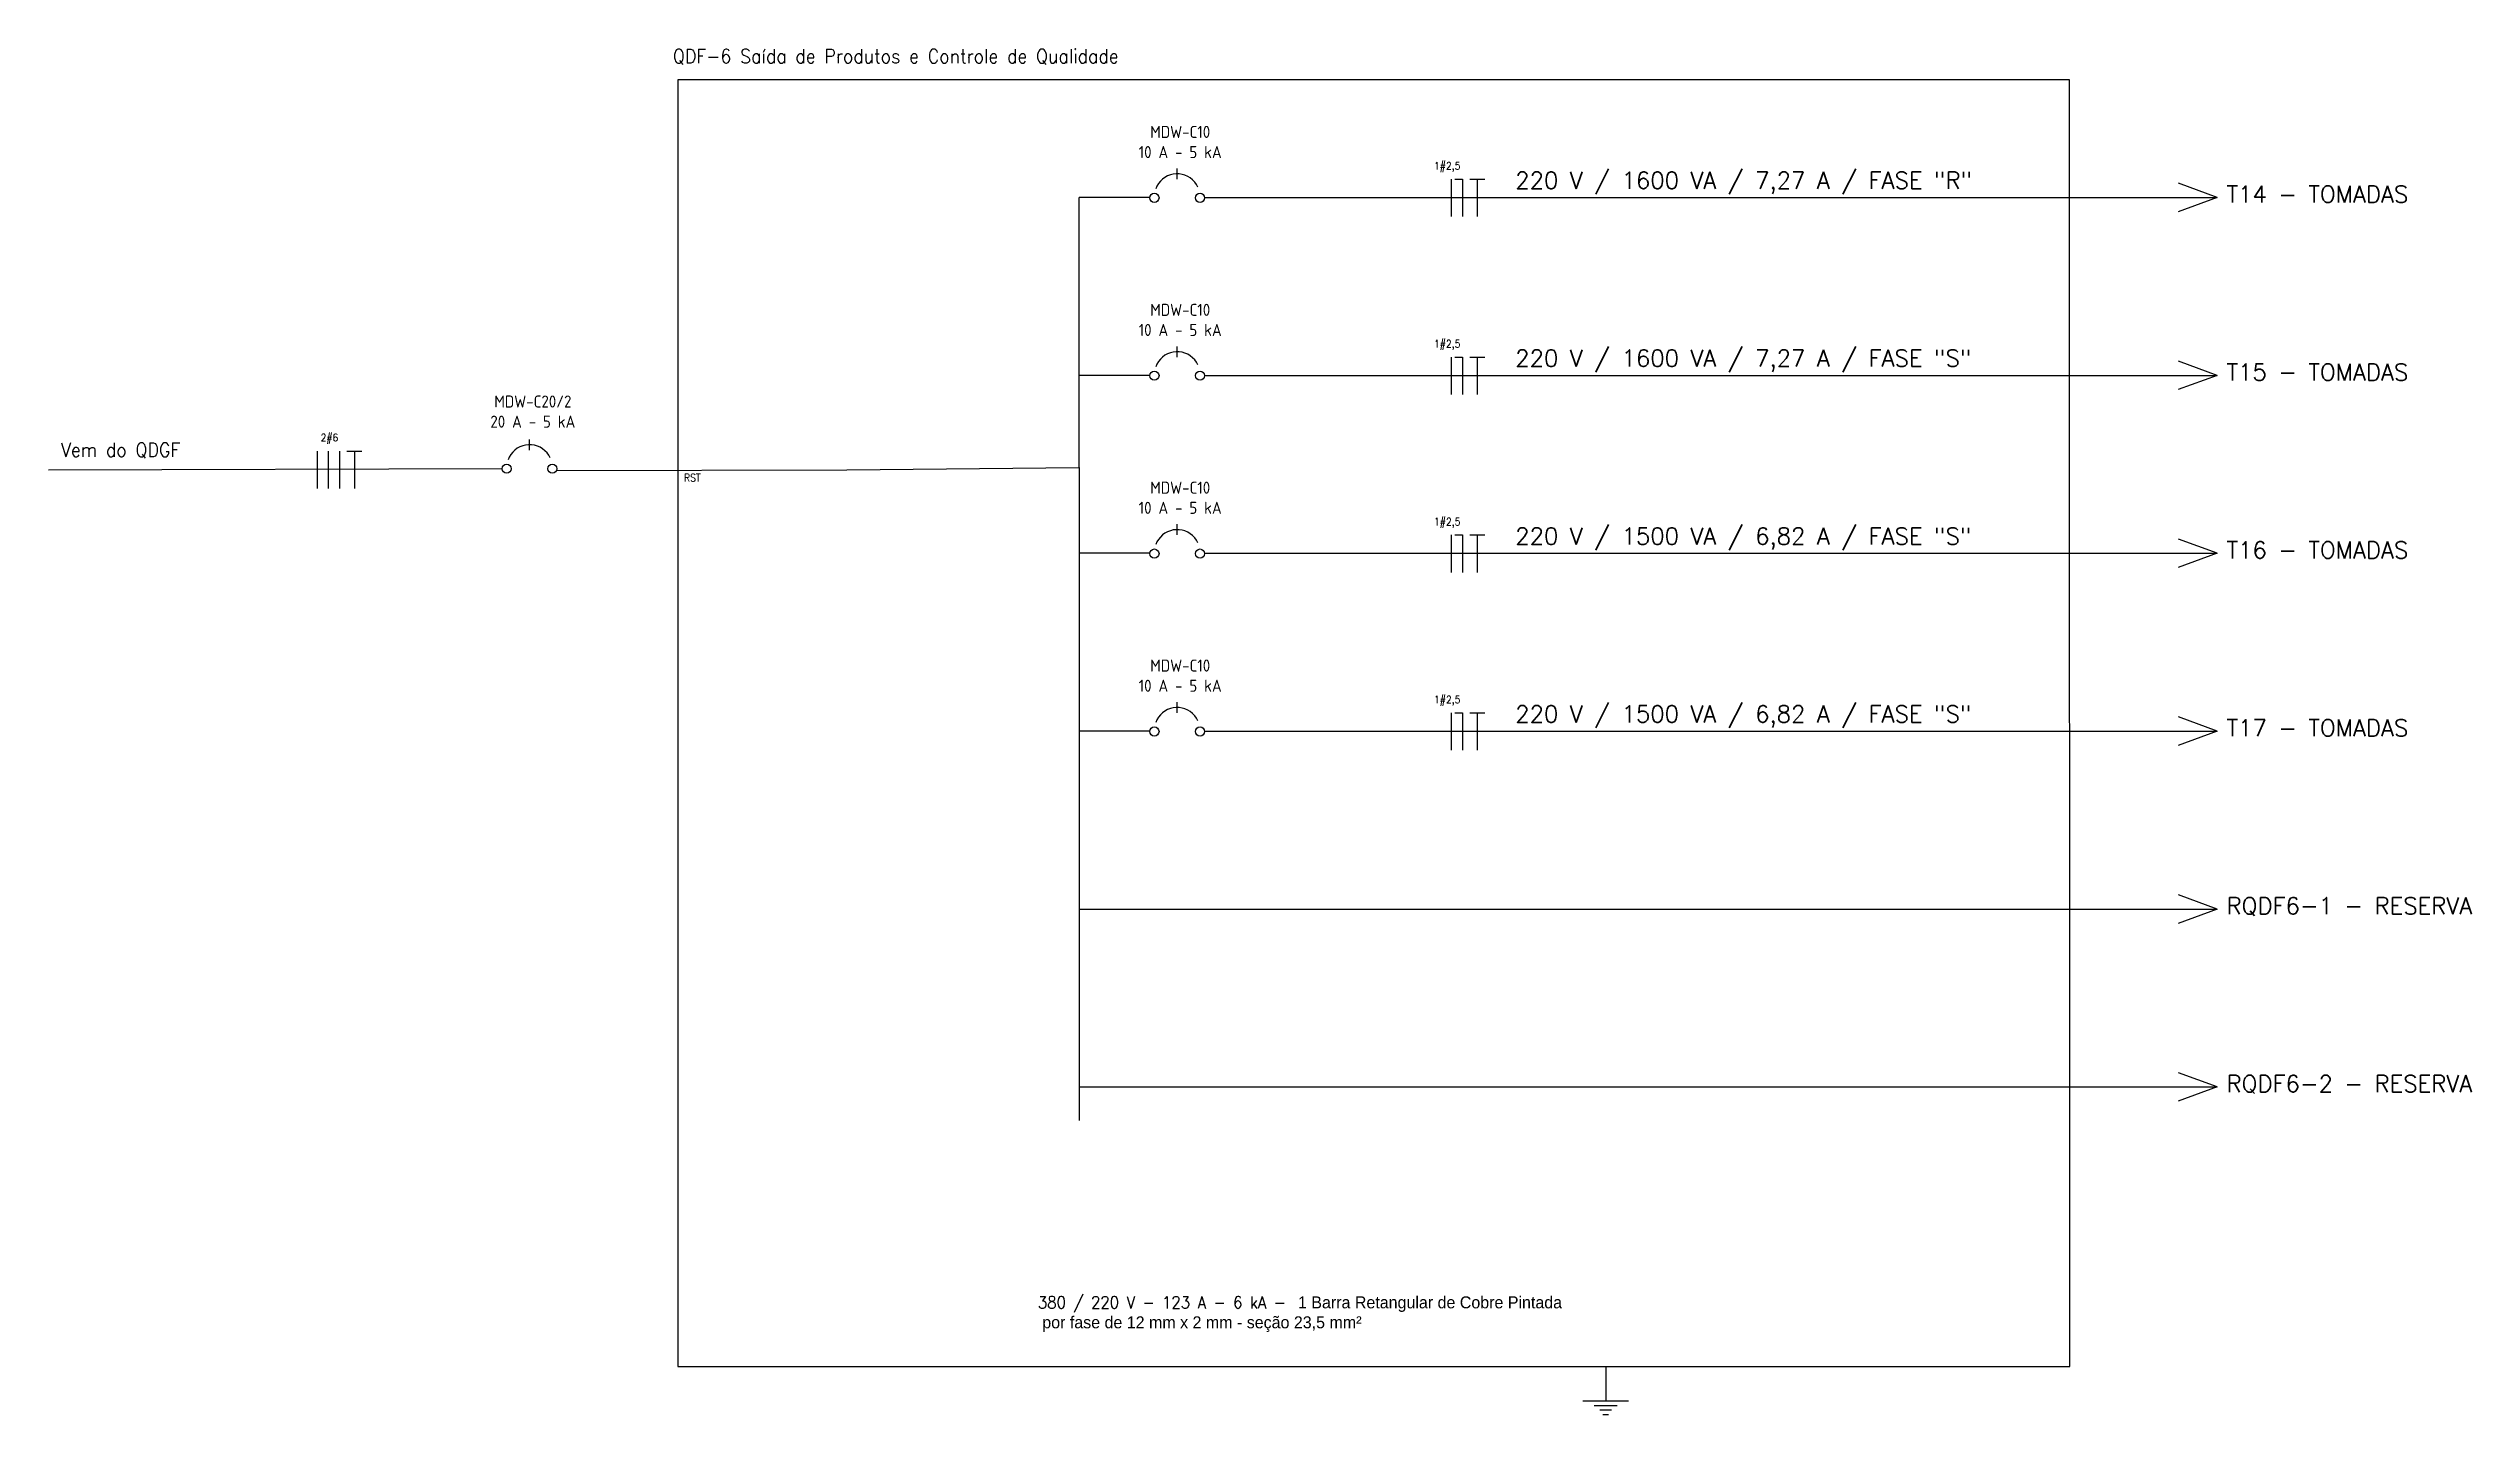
# Model space of a CAD drawing. Extents: x -543 to 641, y -146 to 322.
# Drawn here: x 525.6 to 566.59, y 20.57 to 43.67 of the extents above; entities that cross this region are included whole.
import ezdxf

# ---------------------------------------------------------------- set-up
doc = ezdxf.new("R2010")
doc.units = 0
doc.header["$MEASUREMENT"] = 0
for name, color, linetype in [('ELET_UNIFILAR_TEXTO', 4, 'Continuous'), ('ELET_UNIFILAR_TEXTO2', 6, 'Continuous'), ('ELT_UNIFILAR_DESENHO', 5, 'Continuous')]:
    doc.layers.add(name, color=color, linetype=linetype)
doc.styles.add('textstyle4', font='arial.ttf')
doc.styles.add('textstyle5', font='')
doc.styles.add('textstyle7', font='romans__.ttf')
doc.styles.get('textstyle5').set_extended_font_data('Standard')

msp = doc.modelspace()

# ---------------------------------------------------------------- texts
at = {"layer": 'ELET_UNIFILAR_TEXTO'}
for s, insert, char_height, attachment_point, style in [('QDF-6 Saída de Produtos e Controle de Qualidade', (536.167, 43.655), 0.23696, 1, 'textstyle5'), ('\\pxsm1;{\\Fisocp|c0;MDW-C10\\P\\Fisocp2|c0;10 A - 5 kA}', (544.75, 41.813), 0.20406, 8, 'textstyle4'), ('\\A1;\\pxqc;1#2,5', (549.042, 41.746), 0.12638, 1, 'textstyle5'), ('\\pxsm1;{\\Fisocp|c0;MDW-C10\\P\\Fisocp2|c0;10 A - 5 kA}', (544.75, 38.805), 0.20406, 8, 'textstyle4'), ('\\A1;\\pxqc;1#2,5', (549.042, 38.738), 0.12638, 1, 'textstyle5'), ('\\pxsm1;{\\Fisocp|c0;MDW-C20/2\\P\\Fisocp2|c0;20 A - 5 kA}', (533.799, 37.255), 0.20406, 8, 'textstyle4'), ('Vem do QDGF', (525.818, 36.999), 0.23696, 1, 'textstyle5'), ('\\A1;2#6', (530.208, 37.151), 0.1264, 1, 'textstyle5'), ('RST', (536.356, 36.474), 0.1264, 1, 'textstyle5'), ('RST', (536.356, 36.474), 0.1264, 1, 'textstyle5'), ('\\pxsm1;{\\Fisocp|c0;MDW-C10\\P\\Fisocp2|c0;10 A - 5 kA}', (544.75, 35.798), 0.20406, 8, 'textstyle4'), ('\\A1;\\pxqc;1#2,5', (549.042, 35.73), 0.12638, 1, 'textstyle5'), ('\\pxsm1;{\\Fisocp|c0;MDW-C10\\P\\Fisocp2|c0;10 A - 5 kA}', (544.75, 32.79), 0.20406, 8, 'textstyle4'), ('\\A1;\\pxqc;1#2,5', (549.042, 32.722), 0.12638, 1, 'textstyle5'), ('\\A1;380 / 220 V - 123 A - 6 kA - {\\A0;\\fArial|b0|i0|c0|p34; \\Ftxt|c0;1 Barra Retangular de Cobre Pintada\\P por fase de 12 mm x 2 mm - seção 23,5 mm\\fArial|b0|i0|c0|p34;²}', (542.342, 22.568), 0.202345, 1, 'textstyle5')]:
    msp.add_mtext(s, dxfattribs=dict(at, insert=insert, char_height=char_height, attachment_point=attachment_point, style=style))
at = {"layer": 'ELET_UNIFILAR_TEXTO2', "char_height": 0.28356, "attachment_point": 1, "style": 'textstyle7'}
for s, insert in [('220 V / 1600 VA / 7,27 A / FASE "R"', (550.417, 41.58)), ('T14 - TOMADAS', (562.451, 41.344)), ('220 V / 1600 VA / 7,27 A / FASE "S"', (550.417, 38.572)), ('T15 - TOMADAS', (562.451, 38.337)), ('220 V / 1500 VA / 6,82 A / FASE "S"', (550.417, 35.564)), ('T16 - TOMADAS', (562.451, 35.329)), ('220 V / 1500 VA / 6,82 A / FASE "S"', (550.417, 32.557)), ('T17 - TOMADAS', (562.451, 32.321)), ('RQDF6-1 - RESERVA', (562.451, 29.314)), ('RQDF6-2 - RESERVA', (562.451, 26.306))]:
    msp.add_mtext(s, dxfattribs=dict(at, insert=insert))

# ---------------------------------------------------------------- linework, layer by layer
at = {"layer": 'ELT_UNIFILAR_DESENHO'}
for p, q in [((559.793, 43.136), (536.253, 43.136)), ((536.253, 43.136), (536.253, 21.385)), ((559.801, 21.385), (559.793, 43.136)), ((544.699, 41.457), (544.699, 41.637)), ((549.333, 41.456), (549.333, 40.824)), ((549.396, 41.456), (549.523, 41.456)), ((549.523, 41.456), (549.523, 40.824)), ((549.648, 41.456), (549.901, 41.456)), ((549.775, 41.456), (549.775, 40.824)), ((543.043, 36.582), (543.043, 41.148)), ((544.237, 41.148), (543.043, 41.148)), ((545.163, 41.148), (562.289, 41.148)), ((562.289, 41.148), (561.629, 40.906)), ((562.289, 41.148), (561.639, 41.388)), ((544.699, 38.449), (544.699, 38.63)), ((544.237, 38.14), (543.043, 38.14)), ((545.163, 38.14), (562.289, 38.14)), ((549.333, 38.448), (549.333, 37.817)), ((549.396, 38.448), (549.523, 38.448)), ((549.523, 38.448), (549.523, 37.817)), ((549.648, 38.448), (549.901, 38.448)), ((549.775, 38.448), (549.775, 37.817)), ((562.289, 38.14), (561.629, 37.899)), ((562.289, 38.14), (561.639, 38.381)), ((533.743, 36.877), (533.743, 37.057)), ((533.743, 36.877), (533.743, 37.057)), ((525.605, 36.545), (533.28, 36.568)), ((530.149, 36.861), (530.149, 36.229)), ((530.338, 36.861), (530.338, 36.229)), ((530.528, 36.861), (530.528, 36.229)), ((530.653, 36.861), (530.906, 36.861)), ((530.78, 36.861), (530.78, 36.229)), ((534.2, 36.531), (539.108, 36.545)), ((539.108, 36.545), (543.043, 36.582)), ((543.043, 36.582), (543.043, 25.544)), ((544.699, 35.442), (544.699, 35.622)), ((549.333, 35.441), (549.333, 34.809)), ((549.396, 35.441), (549.523, 35.441)), ((549.523, 35.441), (549.523, 34.809)), ((549.648, 35.441), (549.901, 35.441)), ((549.775, 35.441), (549.775, 34.809)), ((562.289, 35.132), (561.639, 35.373)), ((544.237, 35.132), (543.043, 35.132)), ((545.163, 35.132), (562.289, 35.132)), ((562.289, 35.132), (561.629, 34.891)), ((544.699, 32.434), (544.699, 32.614)), ((549.333, 32.433), (549.333, 31.801)), ((549.396, 32.433), (549.523, 32.433)), ((549.523, 32.433), (549.523, 31.801)), ((549.648, 32.433), (549.901, 32.433)), ((549.775, 32.433), (549.775, 31.801)), ((544.237, 32.124), (543.043, 32.124)), ((545.163, 32.124), (562.289, 32.124)), ((562.289, 32.124), (561.629, 31.883)), ((562.289, 32.124), (561.639, 32.365)), ((543.043, 29.117), (562.289, 29.117)), ((562.289, 29.117), (561.629, 28.875)), ((562.289, 29.117), (561.639, 29.357)), ((562.289, 26.109), (561.639, 26.35)), ((543.043, 26.109), (562.289, 26.109)), ((562.289, 26.109), (561.629, 25.868)), ((536.253, 21.385), (559.801, 21.385)), ((551.948, 21.385), (551.948, 20.802)), ((551.562, 20.802), (552.334, 20.802)), ((551.755, 20.725), (552.141, 20.725)), ((551.851, 20.648), (552.045, 20.648)), ((551.9, 20.571), (551.996, 20.571))]:
    msp.add_line(p, q, dxfattribs=at)
for points in [[(545.049, 41.324), (545.025, 41.369), (544.995, 41.409), (544.96, 41.446), (544.921, 41.477), (544.878, 41.504), (544.831, 41.524), (544.783, 41.538), (544.733, 41.546), (544.683, 41.547), (544.632, 41.541), (544.583, 41.529), (544.536, 41.511), (544.492, 41.487), (544.451, 41.457), (544.415, 41.422), (544.383, 41.383), (544.357, 41.339), (544.337, 41.293)], [(545.049, 38.317), (545.025, 38.361), (544.995, 38.402), (544.96, 38.438), (544.921, 38.47), (544.878, 38.496), (544.831, 38.516), (544.783, 38.53), (544.733, 38.538), (544.683, 38.539), (544.632, 38.534), (544.583, 38.522), (544.536, 38.503), (544.492, 38.479), (544.451, 38.449), (544.415, 38.414), (544.383, 38.375), (544.357, 38.332), (544.337, 38.285)], [(534.093, 36.744), (534.068, 36.789), (534.039, 36.829), (534.004, 36.866), (533.964, 36.897), (533.921, 36.924), (533.875, 36.944), (533.826, 36.958), (533.776, 36.966), (533.726, 36.967), (533.676, 36.961), (533.627, 36.949), (533.58, 36.931), (533.535, 36.907), (533.495, 36.877), (533.458, 36.842), (533.426, 36.803), (533.4, 36.759), (533.38, 36.713)], [(545.049, 35.309), (545.025, 35.353), (544.995, 35.394), (544.96, 35.43), (544.921, 35.462), (544.878, 35.488), (544.831, 35.509), (544.783, 35.523), (544.733, 35.53), (544.683, 35.531), (544.632, 35.526), (544.583, 35.514), (544.536, 35.496), (544.492, 35.471), (544.451, 35.441), (544.415, 35.407), (544.383, 35.367), (544.357, 35.324), (544.337, 35.278)], [(545.049, 32.301), (545.025, 32.345), (544.995, 32.386), (544.96, 32.423), (544.921, 32.454), (544.878, 32.48), (544.831, 32.501), (544.783, 32.515), (544.733, 32.523), (544.683, 32.524), (544.632, 32.518), (544.583, 32.506), (544.536, 32.488), (544.492, 32.464), (544.451, 32.434), (544.415, 32.399), (544.383, 32.359), (544.357, 32.316), (544.337, 32.27)]]:
    msp.add_lwpolyline(points, dxfattribs=at)
for centre in [(544.314, 41.142), (545.086, 41.142), (544.314, 38.135), (545.086, 38.135), (533.357, 36.562), (534.129, 36.562), (544.314, 35.127), (545.086, 35.127), (544.314, 32.119), (545.086, 32.119)]:
    msp.add_circle(centre, 0.0772, dxfattribs=at)

msp.set_redraw_order([(e.dxf.handle, doc.entitydb.next_handle()) for e in msp.query("TEXT MTEXT ATTDEF DIMENSION ARC_DIMENSION")])  # texts and dimensions are drawn at this point

doc.saveas('drawing.dxf')
